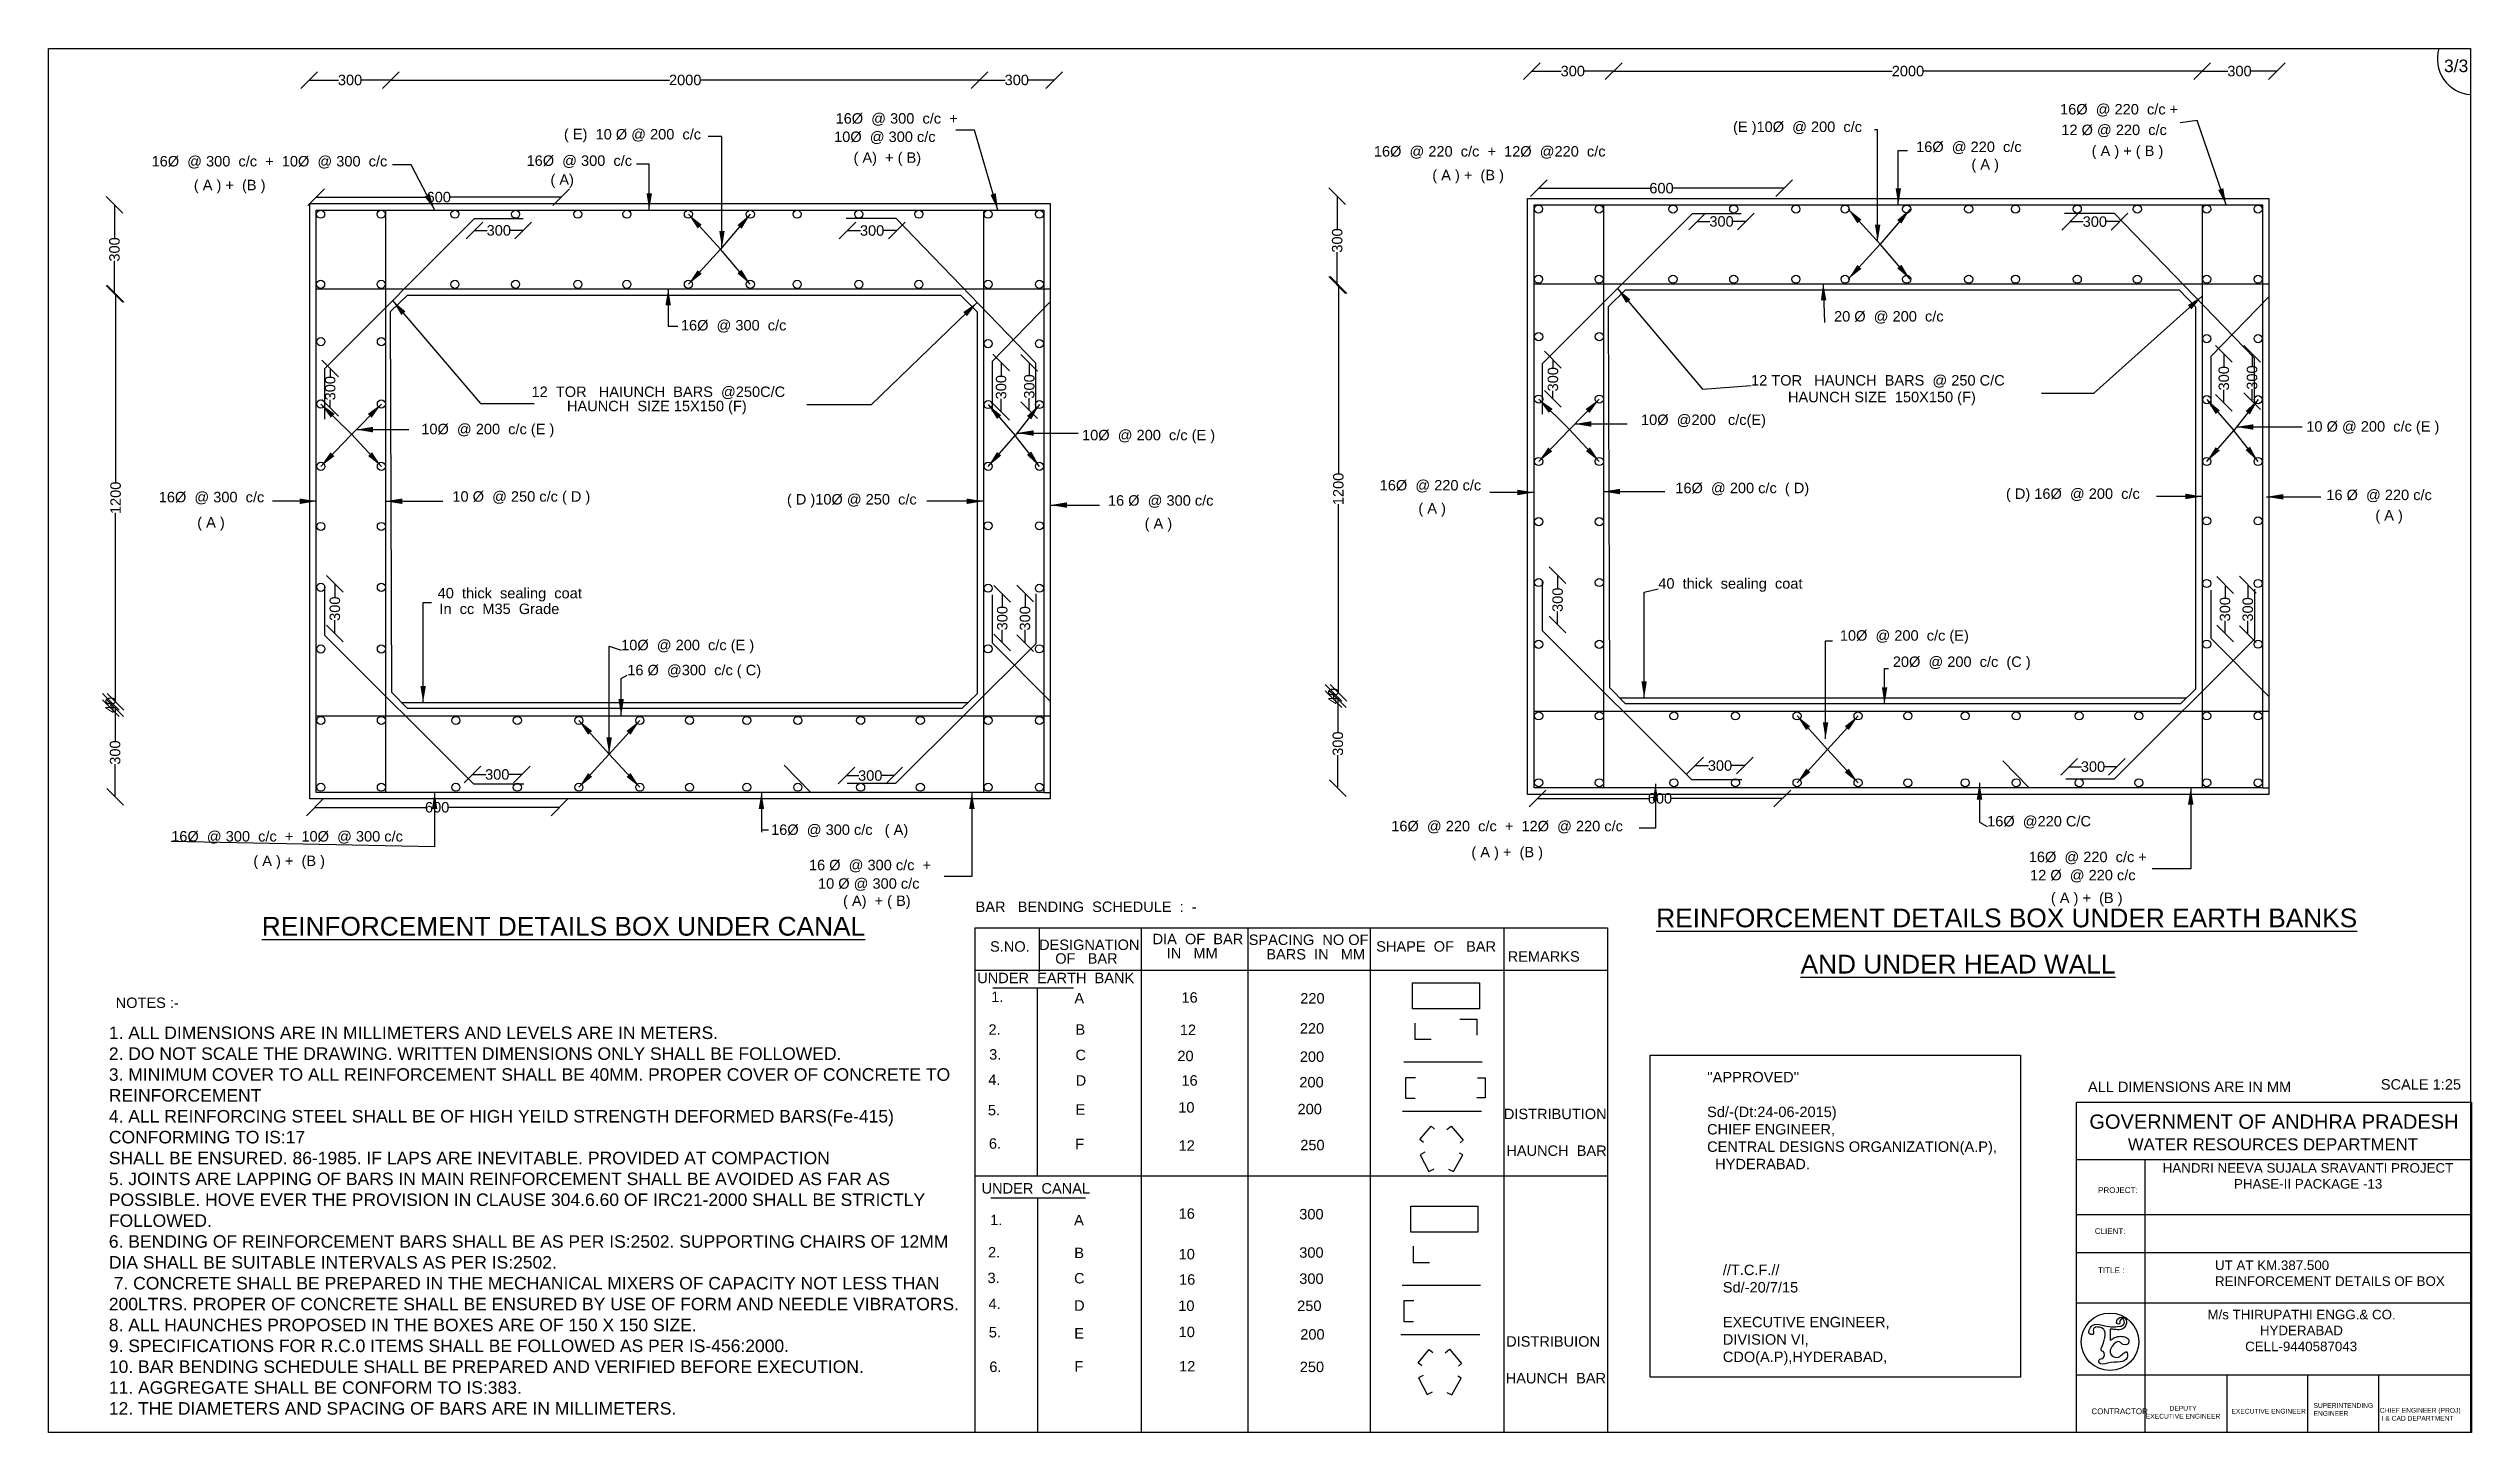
# Model space of a CAD drawing. Header units: millimetres. Extents: x 6083 to 11890, y 1796 to 5113.
import ezdxf

# ---------------------------------------------------------------- set-up
doc = ezdxf.new("R2010")
doc.units = ezdxf.units.MM
doc.header["$MEASUREMENT"] = 0
for name, color, linetype in [('DIMENSIONS', 7, 'Continuous'), ('DRAWING', 7, 'Continuous'), ('REF', 2, 'Continuous'), ('TEXT', 1, 'Continuous')]:
    doc.layers.add(name, color=color, linetype=linetype)
doc.styles.get("Standard").update_dxf_attribs({"font": 'arial.ttf', "height": 25})
doc.dimstyles.get("Standard").update_dxf_attribs({"dimtxt": 25, "dimasz": 40, "dimexe": 0.18, "dimexo": 0.0625, "dimgap": 0.09, "dimtad": 0, "dimdec": 0, "dimzin": 0, "dimdsep": 46, "dimtxsty": 'Standard', "dimblk": 'OBLIQUE', "dimcen": 0.09, "dimse1": 1, "dimse2": 1, "dimadec": 0, "dimazin": 0, "dimtfac": 1, "dimtdec": 0, "dimtofl": 0, "dimtmove": 0, "dimatfit": 3, "dimfxl": 1, "dimtolj": 1, "dimtzin": 0, "dimarcsym": 0})

msp = doc.modelspace()

# ---------------------------------------------------------------- texts
at = {"layer": 'DIMENSIONS', "color": 0}
for s, p in [('ALL DIMENSIONS ARE IN MM    ', (10971, 2612.1)), ('SCALE 1:25', (11672.9, 2617.8))]:
    msp.add_text(s, height=25, dxfattribs=at).set_placement(p)
at = {"layer": 'DRAWING', "color": 0}
for s, height, p in [('3/3', 30, (11824.3, 5056.1)), ('NOTES :-', 25, (6244.1, 2813.5))]:
    msp.add_text(s, height=height, dxfattribs=at).set_placement(p)
at = {"layer": 'DRAWING', "color": 0, "insert": (6227.8, 2769), "char_height": 30, "width": 2083.868, "attachment_point": 1}
msp.add_mtext('1. ALL DIMENSIONS ARE IN MILLIMETERS AND LEVELS ARE IN METERS. \\P2. DO NOT SCALE THE DRAWING. WRITTEN DIMENSIONS ONLY SHALL BE FOLLOWED. \\P3. MINIMUM COVER TO ALL REINFORCEMENT SHALL BE 40MM. PROPER COVER OF CONCRETE TO REINFORCEMENT\\P4. ALL REINFORCING STEEL SHALL BE OF HIGH YEILD STRENGTH DEFORMED BARS(Fe-415) CONFORMING TO IS:17 \\PSHALL BE ENSURED. 86-1985. IF LAPS ARE INEVITABLE. PROVIDED AT COMPACTION \\P5. JOINTS ARE LAPPING OF BARS IN MAIN REINFORCEMENT SHALL BE AVOIDED AS FAR AS POSSIBLE. HOVE EVER THE PROVISION IN CLAUSE 304.6.60 OF IRC21-2000 SHALL BE STRICTLY FOLLOWED. \\P6. BENDING OF REINFORCEMENT BARS SHALL BE AS PER IS:2502. SUPPORTING CHAIRS OF 12MM DIA SHALL BE SUITABLE INTERVALS AS PER IS:2502.\\P 7. CONCRETE SHALL BE PREPARED IN THE MECHANICAL MIXERS OF CAPACITY NOT LESS THAN 200LTRS. PROPER OF CONCRETE SHALL BE ENSURED BY USE OF FORM AND NEEDLE VIBRATORS. \\P8. ALL HAUNCHES PROPOSED IN THE BOXES ARE OF 150 X 150 SIZE. \\P9. SPECIFICATIONS FOR R.C.0 ITEMS SHALL BE FOLLOWED AS PER IS-456:2000. \\P10. BAR BENDING SCHEDULE SHALL BE PREPARED AND VERIFIED BEFORE EXECUTION. \\P11. AGGREGATE SHALL BE CONFORM TO IS:383. \\P12. THE DIAMETERS AND SPACING OF BARS ARE IN MILLIMETERS. ', dxfattribs=at)
at = {"layer": 'TEXT', "color": 0}
for s, height, p in [('16Ø  @ 300  c/c  +', 25, (7969.5, 4932.6)), ('(E )10Ø  @ 200  c/c', 25, (10120.4, 4912.6)), ('16Ø  @ 220  c/c +', 25, (10904.2, 4954.6)), ('( E)', 25, (7318.4, 4895.3)), ('10 Ø @ 200  c/c', 25, (7394.3, 4894.7)), ('10Ø  @ 300 c/c', 25, (7966, 4888.7)), ('16Ø  @ 220  c/c  +  12Ø  @220  c/c', 25, (9259.6, 4853.7)), ('16Ø  @ 220  c/c', 25, (10559.2, 4864.6)), ('12 Ø @ 220  c/c', 25, (10907.2, 4905.2)), ('( A ) + ( B )', 25, (10979.9, 4855)), ('16Ø  @ 300  c/c  +  10Ø  @ 300  c/c', 25, (6330.2, 4830)), ('16Ø  @ 300  c/c', 25, (7228.9, 4831.4)), ('( A)  + ( B)', 25, (8012.5, 4838.7)), ('( A ) +  (B )', 25, (9399.6, 4796.9)), ('( A )', 25, (10691.7, 4822.6)), ('( A ) +  (B )', 25, (6431.5, 4773)), ('( A)', 25, (7286.1, 4786)), ('20 Ø  @ 200  c/c', 25, (10362.5, 4458.4)), ('16Ø  @ 300  c/c', 25, (7598.8, 4437)), ('12  TOR   HAIUNCH  BARS  @250C/C', 25, (7240.8, 4277.6)), ('12 TOR   HAUNCH  BARS  @ 250 C/C', 25, (10163.6, 4305)), ('HAUNCH  SIZE 15X150 (F)', 25, (7325.7, 4243.5)), ('HAUNCH SIZE  150X150 (F)', 25, (10252, 4265)), ('10Ø  @ 200  c/c (E )', 25, (6976.6, 4188.3)), ('10Ø  @ 200  c/c (E )', 25, (8560.3, 4173.8)), ('10Ø  @200   c/c(E)', 25, (9899.9, 4210.5)), ('10 Ø @ 200  c/c (E )', 25, (11494.4, 4194.5)), ('16Ø  @ 220 c/c', 25, (9273.6, 4053.6)), ('16Ø  @ 200 c/c  ( D)', 25, (9982.1, 4047)), ('16Ø  @ 300  c/c', 25, (6347.4, 4025.2)), ('10 Ø  @ 250 c/c ( D )', 25, (7051.2, 4026.7)), ('( D )10Ø @ 250  c/c', 25, (7852.9, 4019.9)), ('16 Ø  @ 300 c/c', 25, (8622.3, 4017.1)), ('( A )', 25, (9366.3, 3998.3)), ('( D) 16Ø  @ 200  c/c', 25, (10774.5, 4033.4)), ('16 Ø  @ 220 c/c', 25, (11542.3, 4030.5)), ('( A )', 25, (11659.7, 3981.5)), ('( A )', 25, (6439.6, 3964.6)), ('( A )', 25, (8710.2, 3962.1)), ('40  thick  sealing  coat', 25, (9941.3, 3818.2)), ('40  thick  sealing  coat', 25, (7015.8, 3795)), ('In  cc  M35  Grade', 25, (7020.1, 3757.4)), ('10Ø  @ 200  c/c (E)', 25, (10376.4, 3693.6)), ('10Ø  @ 200  c/c (E )', 25, (7455.6, 3670.7)), ('16 Ø  @300  c/c ( C)', 25, (7470.3, 3610.7)), ('20Ø  @ 200  c/c  (C )', 25, (10503.3, 3630.7)), ('16Ø  @ 300 c/c   ( A)', 25, (7815, 3228.2)), ('16Ø  @ 220  c/c  +  12Ø  @ 220 c/c', 25, (9301.3, 3236.8)), ('16Ø  @220 C/C', 25, (10729.4, 3248.5)), ('16Ø  @ 300  c/c  +  10Ø  @ 300 c/c', 25, (6377.3, 3212.3)), ('( A ) +  (B )', 25, (9493.3, 3174.5)), ('( A ) +  (B ) ', 25, (6574.1, 3153.6)), ('16 Ø  @ 300 c/c  +', 25, (7905.7, 3143.5)), ('16Ø  @ 220  c/c +', 25, (10829.2, 3162.9)), ('12 Ø  @ 220 c/c', 25, (10832.3, 3119.3)), ('10 Ø @ 300 c/c', 25, (7927.4, 3099.2)), ('( A)  + ( B)', 25, (7987.4, 3057.9)), ('( A ) +  (B )', 25, (10882.2, 3064.9)), ('%%UREINFORCEMENT DETAILS BOX UNDER CANAL', 45, (6594.3, 2986.8)), ('BAR   BENDING  SCHEDULE  :  -', 25, (8305, 3043.5)), ('%%UREINFORCEMENT DETAILS BOX UNDER EARTH BANKS', 45, (9936.3, 3006.8)), ('S.NO.', 25, (8339.7, 2948.3)), ('DESIGNATION', 25, (8457.2, 2952.4)), ('DIA  OF  BAR', 25, (8729.2, 2966.2)), ('SPACING  NO OF', 25, (8959.6, 2964.4)), ('SHAPE  OF   BAR', 25, (9265.2, 2948.4)), ('OF   BAR', 25, (8496, 2919.5)), ('IN   MM', 25, (8763.1, 2932.3)), ('BARS  IN   MM', 25, (9001.8, 2929.6)), ('REMARKS', 25, (9580.2, 2924.4)), ('%%UAND UNDER HEAD WALL', 45, (10282.3, 2896)), ('UNDER  EARTH  BANK', 25, (8308.9, 2872.8)), ('1.', 25, (8342.4, 2827.5)), ('A', 25, (8541.9, 2824.2)), ('16', 25, (8798.5, 2826.1)), ('220', 25, (9083.2, 2824.1)), ('2.', 25, (8336, 2749.2)), ('B', 25, (8544.4, 2749.3)), ('12', 25, (8794.6, 2748.7)), ('220', 25, (9082.1, 2752)), ('3.', 25, (8337.5, 2689.7)), ('C', 25, (8544.4, 2688.3)), ('20', 25, (8788.7, 2686.1)), ('200', 25, (9082.1, 2684.3)), ('4.', 25, (8335.5, 2629.1)), ('D', 25, (8545, 2627)), ('16', 25, (8798.5, 2627.3)), ('200', 25, (9081, 2623.1)), ('5.', 25, (8334.5, 2556.1)), ('E', 25, (8544.4, 2557.6)), ('10', 25, (8790.7, 2562.7)), ('200', 25, (9076.7, 2558.7)), ('DISTRIBUTION', 25, (9571.1, 2547)), ('6.', 25, (8337, 2476.1)), ('F', 25, (8543.8, 2475)), ('250', 25, (9083.2, 2472.4)), ('12', 25, (8791.7, 2471.3)), ('HAUNCH  BAR', 25, (9577, 2459)), ('UNDER  CANAL', 25, (8319.3, 2368.7)), ('16', 25, (8791.7, 2308.3)), ('300', 25, (9080.8, 2306.8)), ('1.', 25, (8339.9, 2293)), ('A', 25, (8541.1, 2292.7)), ('2.', 25, (8334.9, 2215.5)), ('B', 25, (8541.6, 2214)), ('10', 25, (8791.7, 2211)), ('300', 25, (9080.8, 2214.9)), ('3.', 25, (8333.6, 2154.1)), ('C', 25, (8541.1, 2153.3)), ('16', 25, (8792.7, 2150.3)), ('300', 25, (9080.8, 2152.3)), ('4.', 25, (8336.1, 2092.2)), ('D', 25, (8541.1, 2087.9)), ('10', 25, (8790.8, 2087.4)), ('250', 25, (9075.8, 2087.3)), ('5.', 25, (8336.7, 2023.9)), ('E', 25, (8541.6, 2021.2)), ('10', 25, (8791.7, 2024.7)), ('200', 25, (9083.2, 2018.7)), ('DISTRIBUION ', 25, (9576.6, 2001.9)), ('6.', 25, (8338, 1941.2)), ('F', 25, (8542.1, 1942.1)), ('12', 25, (8792.7, 1942.4)), ('250', 25, (9082, 1940.9)), ('HAUNCH  BAR', 25, (9575.5, 1913.8))]:
    msp.add_text(s, height=height, dxfattribs=at).set_placement(p)
at = {"layer": 'TEXT', "color": 0, "attachment_point": 1}
for s, insert, char_height, width in [("''APPROVED''\\P \\PSd/-(Dt:24-06-2015) \\PCHIEF ENGINEER, \\PCENTRAL DESIGNS ORGANIZATION(A.P), \\P  HYDERABAD.", (10058.2, 2660.3), 25, 1251.069), ('\\pi18.524;{\\H1.5x;GOVERNMENT OF ANDHRA PRADESH}  \\P\\pi110.8;{\\H1.25x;WATER RESOURCES DEPARTMENT }', (10955.9, 2558.2), 22.89, 915.428), ('\\pi1.6004;HANDRI NEEVA SUJALA SRAVANTI PROJECT \\P\\pi172.52;PHASE-II PACKAGE -13', (11148.5, 2441.6), 22.89, 696.539), ('PROJECT:', (10995.3, 2383.8), 13.73, 140.893), ('CLIENT:', (10987.5, 2285.6), 13.73, 140.893), ('UT AT KM.387.500 \\PREINFORCEMENT DETAILS OF BOX ', (11275.4, 2208.4), 22.89, 559.667), ('//T.C.F.// \\PSd/-20/7/15 \\P\\PEXECUTIVE ENGINEER, \\PDIVISION VI, \\PCDO(A.P),HYDERABAD,', (10095.9, 2198.3), 25, 1251.069), ('TITLE :', (10995.3, 2191.7), 13.73, 140.893), ('\\pi2.5763;M/s THIRUPATHI ENGG.& CO. \\P\\pi128.25;HYDERABAD   \\P\\pi92.911;CELL-9440587043', (11254.8, 2090.2), 22.89, 451.259), ('\\pi102.12;DEPUTY \\P\\pi45.312;EXECUTIVE ENGINEER ', (11064.4, 1859.9), 11.445, 267.733), ('SUPERINTENDING \\PENGINEER ', (11511.6, 1866.6), 11.445, 142.139), ('CONTRACTOR ', (10979.3, 1853.8), 13.734, 140.893), ('EXECUTIVE ENGINEER', (11314.8, 1852.8), 11.445, 178.488), ('CHIEF ENGINEER (PROJ)\\P I & CAD DEPARTMENT ', (11670.5, 1855), 11.445, 193.189)]:
    msp.add_mtext(s, dxfattribs=dict(at, insert=insert, char_height=char_height, width=width))

# ---------------------------------------------------------------- blocks, each defined once
blk = doc.blocks.new('_Oblique')
at = {"color": 0, "linetype": 'ByBlock', "lineweight": -2}
blk.add_line((-0.5, -0.5), (0.5, 0.5), dxfattribs=at)
blk = doc.blocks.new('*D4')
at = {"layer": 'Defpoints', "color": 0}
for p in [(6707.8, 5037.1), (6903.8, 5037.1), (6903.8, 5037.1)]:
    blk.add_point(p, dxfattribs=at)
at = {"layer": 'DIMENSIONS', "color": 0, "lineweight": -2}
for p, q in [((6707.8, 5037.1), (6778.1, 5037.1)), ((6903.8, 5037.1), (6833.4, 5037.1))]:
    blk.add_line(p, q, dxfattribs=at)
at = {"layer": 'DIMENSIONS', "color": 0, "lineweight": -2, "xscale": 40, "yscale": 40, "zscale": 40, "rotation": 180}
blk.add_blockref('_Oblique', (6707.8, 5037.1), dxfattribs=at)
at = {"layer": 'DIMENSIONS', "color": 0, "lineweight": -2, "xscale": 40, "yscale": 40, "zscale": 40}
blk.add_blockref('_Oblique', (6903.8, 5037.1), dxfattribs=at)
at = {"layer": 'DIMENSIONS', "color": 0, "insert": (6805.8, 5037.1), "char_height": 25, "attachment_point": 5}
blk.add_mtext('\\A1;300', dxfattribs=at)
blk = doc.blocks.new('*D5')
at = {"layer": 'Defpoints', "color": 0}
for p in [(6903.8, 5037.1), (8314.3, 5037.1), (8314.3, 5037.1)]:
    blk.add_point(p, dxfattribs=at)
at = {"layer": 'DIMENSIONS', "color": 0, "lineweight": -2}
for p, q in [((6903.8, 5037.1), (7571.5, 5037.1)), ((8314.3, 5037.1), (7646.7, 5037.1))]:
    blk.add_line(p, q, dxfattribs=at)
at = {"layer": 'DIMENSIONS', "color": 0, "lineweight": -2, "xscale": 40, "yscale": 40, "zscale": 40, "rotation": 180}
blk.add_blockref('_Oblique', (6903.8, 5037.1), dxfattribs=at)
at = {"layer": 'DIMENSIONS', "color": 0, "lineweight": -2, "xscale": 40, "yscale": 40, "zscale": 40}
blk.add_blockref('_Oblique', (8314.3, 5037.1), dxfattribs=at)
at = {"layer": 'DIMENSIONS', "color": 0, "insert": (7609.1, 5037.1), "char_height": 25, "attachment_point": 5}
blk.add_mtext('\\A1;2000', dxfattribs=at)
blk = doc.blocks.new('*D6')
at = {"layer": 'Defpoints', "color": 0}
for p in [(8314.3, 5037.1), (8493.1, 5037.1), (8493.1, 5037.1)]:
    blk.add_point(p, dxfattribs=at)
at = {"layer": 'DIMENSIONS', "color": 0, "lineweight": -2}
for p, q in [((8314.3, 5037.1), (8376.1, 5037.1)), ((8493.1, 5037.1), (8431.4, 5037.1))]:
    blk.add_line(p, q, dxfattribs=at)
at = {"layer": 'DIMENSIONS', "color": 0, "lineweight": -2, "xscale": 40, "yscale": 40, "zscale": 40, "rotation": 180}
blk.add_blockref('_Oblique', (8314.3, 5037.1), dxfattribs=at)
at = {"layer": 'DIMENSIONS', "color": 0, "lineweight": -2, "xscale": 40, "yscale": 40, "zscale": 40}
blk.add_blockref('_Oblique', (8493.1, 5037.1), dxfattribs=at)
at = {"layer": 'DIMENSIONS', "color": 0, "insert": (8403.7, 5037.1), "char_height": 25, "attachment_point": 5}
blk.add_mtext('\\A1;300', dxfattribs=at)
blk = doc.blocks.new('*D7')
at = {"layer": 'Defpoints', "color": 0}
for p in [(6242.1, 4737.7), (6241.3, 4524.6), (6242.1, 4524.6)]:
    blk.add_point(p, dxfattribs=at)
at = {"layer": 'DIMENSIONS', "color": 0, "lineweight": -2}
for p, q in [((6241.3, 4737.7), (6241.3, 4658.8)), ((6241.3, 4524.6), (6241.3, 4603.5))]:
    blk.add_line(p, q, dxfattribs=at)
at = {"layer": 'DIMENSIONS', "color": 0, "lineweight": -2, "xscale": 40, "yscale": 40, "zscale": 40}
for p, rotation in [((6241.3, 4737.7), 90), ((6241.3, 4524.6), 270)]:
    blk.add_blockref('_Oblique', p, dxfattribs=dict(at, rotation=rotation))
at = {"layer": 'DIMENSIONS', "color": 0, "insert": (6241.3, 4631.1), "char_height": 25, "attachment_point": 5, "rotation": 90}
blk.add_mtext('\\A1;300', dxfattribs=at)
blk = doc.blocks.new('*D8')
at = {"layer": 'Defpoints', "color": 0}
for p in [(6241.3, 4524.6), (6241.3, 3547.1), (6244, 3547.1)]:
    blk.add_point(p, dxfattribs=at)
at = {"layer": 'DIMENSIONS', "color": 0, "lineweight": -2}
for p, q in [((6244, 4524.6), (6244, 4072)), ((6244, 3547.1), (6244, 3999.6))]:
    blk.add_line(p, q, dxfattribs=at)
at = {"layer": 'DIMENSIONS', "color": 0, "lineweight": -2, "xscale": 40, "yscale": 40, "zscale": 40}
for p, rotation in [((6244, 4524.6), 90), ((6244, 3547.1), 270)]:
    blk.add_blockref('_Oblique', p, dxfattribs=dict(at, rotation=rotation))
at = {"layer": 'DIMENSIONS', "color": 0, "insert": (6244, 4035.8), "char_height": 25, "attachment_point": 5, "rotation": 90}
blk.add_mtext('\\A1;1200', dxfattribs=at)
blk = doc.blocks.new('*D9')
at = {"layer": 'Defpoints', "color": 0}
for p in [(6244, 3547.1), (6232.3, 3531.8), (6244, 3531.8)]:
    blk.add_point(p, dxfattribs=at)
at = {"layer": 'DIMENSIONS', "color": 0, "lineweight": -2}
blk.add_line((6232.3, 3547.1), (6232.3, 3531.8), dxfattribs=at)
at = {"layer": 'DIMENSIONS', "color": 0, "lineweight": -2, "xscale": 40, "yscale": 40, "zscale": 40}
for p, rotation in [((6232.3, 3547.1), 90), ((6232.3, 3531.8), 270)]:
    blk.add_blockref('_Oblique', p, dxfattribs=dict(at, rotation=rotation))
at = {"layer": 'DIMENSIONS', "color": 0, "insert": (6232.3, 3539.4), "char_height": 25, "attachment_point": 5, "rotation": 90}
blk.add_mtext('\\A1;40', dxfattribs=at)
blk = doc.blocks.new('*D10')
at = {"layer": 'Defpoints', "color": 0}
for p in [(6244, 3531.8), (6242.8, 3319.1), (6244, 3319.1)]:
    blk.add_point(p, dxfattribs=at)
at = {"layer": 'DIMENSIONS', "color": 0, "lineweight": -2}
for p, q in [((6242.8, 3531.8), (6242.8, 3453.1)), ((6242.8, 3319.1), (6242.8, 3397.8))]:
    blk.add_line(p, q, dxfattribs=at)
at = {"layer": 'DIMENSIONS', "color": 0, "lineweight": -2, "xscale": 40, "yscale": 40, "zscale": 40}
for p, rotation in [((6242.8, 3531.8), 90), ((6242.8, 3319.1), 270)]:
    blk.add_blockref('_Oblique', p, dxfattribs=dict(at, rotation=rotation))
at = {"layer": 'DIMENSIONS', "color": 0, "insert": (6242.8, 3425.4), "char_height": 25, "attachment_point": 5, "rotation": 90}
blk.add_mtext('\\A1;300', dxfattribs=at)
blk = doc.blocks.new('*D11')
at = {"layer": 'Defpoints', "color": 0}
for p in [(6724.7, 4759.7), (7312.1, 4759.7), (7312.1, 4756.4)]:
    blk.add_point(p, dxfattribs=at)
at = {"layer": 'DIMENSIONS', "color": 0, "lineweight": -2}
for p, q in [((6724.7, 4756.4), (6990.7, 4756.4)), ((7312.1, 4756.4), (7046.1, 4756.4))]:
    blk.add_line(p, q, dxfattribs=at)
at = {"layer": 'DIMENSIONS', "color": 0, "lineweight": -2, "xscale": 40, "yscale": 40, "zscale": 40, "rotation": 180}
blk.add_blockref('_Oblique', (6724.7, 4756.4), dxfattribs=at)
at = {"layer": 'DIMENSIONS', "color": 0, "lineweight": -2, "xscale": 40, "yscale": 40, "zscale": 40}
blk.add_blockref('_Oblique', (7312.1, 4756.4), dxfattribs=at)
at = {"layer": 'DIMENSIONS', "color": 0, "insert": (7018.4, 4756.4), "char_height": 25, "attachment_point": 5}
blk.add_mtext('\\A1;600', dxfattribs=at)
blk = doc.blocks.new('*D12')
at = {"layer": 'Defpoints', "color": 0}
for p in [(7104, 4705), (7220.6, 4705), (7220.6, 4676.7)]:
    blk.add_point(p, dxfattribs=at)
at = {"layer": 'DIMENSIONS', "color": 0, "lineweight": -2}
for p, q in [((7104, 4676.7), (7134.6, 4676.7)), ((7220.6, 4676.7), (7189.9, 4676.7))]:
    blk.add_line(p, q, dxfattribs=at)
at = {"layer": 'DIMENSIONS', "color": 0, "lineweight": -2, "xscale": 40, "yscale": 40, "zscale": 40, "rotation": 180}
blk.add_blockref('_Oblique', (7104, 4676.7), dxfattribs=at)
at = {"layer": 'DIMENSIONS', "color": 0, "lineweight": -2, "xscale": 40, "yscale": 40, "zscale": 40}
blk.add_blockref('_Oblique', (7220.6, 4676.7), dxfattribs=at)
at = {"layer": 'DIMENSIONS', "color": 0, "insert": (7162.3, 4676.7), "char_height": 25, "attachment_point": 5}
blk.add_mtext('\\A1;300', dxfattribs=at)
blk = doc.blocks.new('*D13')
at = {"layer": 'Defpoints', "color": 0}
for p in [(6745, 4345.6), (6745, 4251.6), (6758.3, 4251.6)]:
    blk.add_point(p, dxfattribs=at)
at = {"layer": 'DIMENSIONS', "color": 0, "lineweight": -2}
for p, q in [((6758.3, 4345.6), (6758.3, 4326.3)), ((6758.3, 4251.6), (6758.3, 4270.9))]:
    blk.add_line(p, q, dxfattribs=at)
at = {"layer": 'DIMENSIONS', "color": 0, "lineweight": -2, "xscale": 40, "yscale": 40, "zscale": 40}
for p, rotation in [((6758.3, 4345.6), 90), ((6758.3, 4251.6), 270)]:
    blk.add_blockref('_Oblique', p, dxfattribs=dict(at, rotation=rotation))
at = {"layer": 'DIMENSIONS', "color": 0, "insert": (6758.3, 4298.6), "char_height": 25, "attachment_point": 5, "rotation": 90}
blk.add_mtext('\\A1;300', dxfattribs=at)
blk = doc.blocks.new('*D14')
at = {"layer": 'Defpoints', "color": 0}
for p in [(6769.9, 3829.5), (6769.5, 3710.9), (6769.9, 3710.9)]:
    blk.add_point(p, dxfattribs=at)
at = {"layer": 'DIMENSIONS', "color": 0, "lineweight": -2}
for p, q in [((6769.5, 3829.5), (6769.5, 3797.9)), ((6769.5, 3710.9), (6769.5, 3742.6))]:
    blk.add_line(p, q, dxfattribs=at)
at = {"layer": 'DIMENSIONS', "color": 0, "lineweight": -2, "xscale": 40, "yscale": 40, "zscale": 40}
for p, rotation in [((6769.5, 3829.5), 90), ((6769.5, 3710.9), 270)]:
    blk.add_blockref('_Oblique', p, dxfattribs=dict(at, rotation=rotation))
at = {"layer": 'DIMENSIONS', "color": 0, "insert": (6769.5, 3770.2), "char_height": 25, "attachment_point": 5, "rotation": 90}
blk.add_mtext('\\A1;300', dxfattribs=at)
blk = doc.blocks.new('*D15')
at = {"layer": 'Defpoints', "color": 0}
for p in [(7997.8, 4678.2), (8116.3, 4678.2), (8116.3, 4676.3)]:
    blk.add_point(p, dxfattribs=at)
at = {"layer": 'DIMENSIONS', "color": 0, "lineweight": -2}
for p, q in [((7997.8, 4676.3), (8029.4, 4676.3)), ((8116.3, 4676.3), (8084.7, 4676.3))]:
    blk.add_line(p, q, dxfattribs=at)
at = {"layer": 'DIMENSIONS', "color": 0, "lineweight": -2, "xscale": 40, "yscale": 40, "zscale": 40, "rotation": 180}
blk.add_blockref('_Oblique', (7997.8, 4676.3), dxfattribs=at)
at = {"layer": 'DIMENSIONS', "color": 0, "lineweight": -2, "xscale": 40, "yscale": 40, "zscale": 40}
blk.add_blockref('_Oblique', (8116.3, 4676.3), dxfattribs=at)
at = {"layer": 'DIMENSIONS', "color": 0, "insert": (8057, 4676.3), "char_height": 25, "attachment_point": 5}
blk.add_mtext('\\A1;300', dxfattribs=at)
blk = doc.blocks.new('*D16')
at = {"layer": 'Defpoints', "color": 0}
for p in [(8430.4, 4359.6), (8430.4, 4245.9), (8433.8, 4245.9)]:
    blk.add_point(p, dxfattribs=at)
at = {"layer": 'DIMENSIONS', "color": 0, "lineweight": -2}
for p, q in [((8433.8, 4359.6), (8433.8, 4330.4)), ((8433.8, 4245.9), (8433.8, 4275.1))]:
    blk.add_line(p, q, dxfattribs=at)
at = {"layer": 'DIMENSIONS', "color": 0, "lineweight": -2, "xscale": 40, "yscale": 40, "zscale": 40}
for p, rotation in [((8433.8, 4359.6), 90), ((8433.8, 4245.9), 270)]:
    blk.add_blockref('_Oblique', p, dxfattribs=dict(at, rotation=rotation))
at = {"layer": 'DIMENSIONS', "color": 0, "insert": (8433.8, 4302.8), "char_height": 25, "attachment_point": 5, "rotation": 90}
blk.add_mtext('\\A1;300', dxfattribs=at)
blk = doc.blocks.new('*D17')
at = {"layer": 'Defpoints', "color": 0}
for p in [(8367.4, 4359.9), (8366.2, 4242.2), (8367.4, 4242.2)]:
    blk.add_point(p, dxfattribs=at)
at = {"layer": 'DIMENSIONS', "color": 0, "lineweight": -2}
for p, q in [((8366.2, 4359.9), (8366.2, 4328.7)), ((8366.2, 4242.2), (8366.2, 4273.4))]:
    blk.add_line(p, q, dxfattribs=at)
at = {"layer": 'DIMENSIONS', "color": 0, "lineweight": -2, "xscale": 40, "yscale": 40, "zscale": 40}
for p, rotation in [((8366.2, 4359.9), 90), ((8366.2, 4242.2), 270)]:
    blk.add_blockref('_Oblique', p, dxfattribs=dict(at, rotation=rotation))
at = {"layer": 'DIMENSIONS', "color": 0, "insert": (8366.2, 4301.1), "char_height": 25, "attachment_point": 5, "rotation": 90}
blk.add_mtext('\\A1;300', dxfattribs=at)
blk = doc.blocks.new('*D18')
at = {"layer": 'Defpoints', "color": 0}
for p in [(8365.3, 3805.6), (8365.3, 3689.4), (8369, 3689.4)]:
    blk.add_point(p, dxfattribs=at)
at = {"layer": 'DIMENSIONS', "color": 0, "lineweight": -2}
for p, q in [((8369, 3805.6), (8369, 3775.2)), ((8369, 3689.4), (8369, 3719.9))]:
    blk.add_line(p, q, dxfattribs=at)
at = {"layer": 'DIMENSIONS', "color": 0, "lineweight": -2, "xscale": 40, "yscale": 40, "zscale": 40}
for p, rotation in [((8369, 3805.6), 90), ((8369, 3689.4), 270)]:
    blk.add_blockref('_Oblique', p, dxfattribs=dict(at, rotation=rotation))
at = {"layer": 'DIMENSIONS', "color": 0, "insert": (8369, 3747.5), "char_height": 25, "attachment_point": 5, "rotation": 90}
blk.add_mtext('\\A1;300', dxfattribs=at)
blk = doc.blocks.new('*D19')
at = {"layer": 'Defpoints', "color": 0}
for p in [(8429.3, 3806.5), (8423.5, 3687.7), (8429.3, 3687.7)]:
    blk.add_point(p, dxfattribs=at)
at = {"layer": 'DIMENSIONS', "color": 0, "lineweight": -2}
for p, q in [((8423.5, 3806.5), (8423.5, 3774.8)), ((8423.5, 3687.7), (8423.5, 3719.4))]:
    blk.add_line(p, q, dxfattribs=at)
at = {"layer": 'DIMENSIONS', "color": 0, "lineweight": -2, "xscale": 40, "yscale": 40, "zscale": 40}
for p, rotation in [((8423.5, 3806.5), 90), ((8423.5, 3687.7), 270)]:
    blk.add_blockref('_Oblique', p, dxfattribs=dict(at, rotation=rotation))
at = {"layer": 'DIMENSIONS', "color": 0, "insert": (8423.5, 3747.1), "char_height": 25, "attachment_point": 5, "rotation": 90}
blk.add_mtext('\\A1;300', dxfattribs=at)
blk = doc.blocks.new('*D20')
at = {"layer": 'Defpoints', "color": 0}
for p in [(7099.3, 3370.6), (7217.9, 3372.9), (7217.9, 3370.6)]:
    blk.add_point(p, dxfattribs=at)
at = {"layer": 'DIMENSIONS', "color": 0, "lineweight": -2}
for p, q in [((7099.3, 3372.9), (7131, 3372.9)), ((7217.9, 3372.9), (7186.3, 3372.9))]:
    blk.add_line(p, q, dxfattribs=at)
at = {"layer": 'DIMENSIONS', "color": 0, "lineweight": -2, "xscale": 40, "yscale": 40, "zscale": 40, "rotation": 180}
blk.add_blockref('_Oblique', (7099.3, 3372.9), dxfattribs=at)
at = {"layer": 'DIMENSIONS', "color": 0, "lineweight": -2, "xscale": 40, "yscale": 40, "zscale": 40}
blk.add_blockref('_Oblique', (7217.9, 3372.9), dxfattribs=at)
at = {"layer": 'DIMENSIONS', "color": 0, "insert": (7158.6, 3372.9), "char_height": 25, "attachment_point": 5}
blk.add_mtext('\\A1;300', dxfattribs=at)
blk = doc.blocks.new('*D21')
at = {"layer": 'Defpoints', "color": 0}
for p in [(7995.3, 3369), (8110, 3370.3), (8110, 3369)]:
    blk.add_point(p, dxfattribs=at)
at = {"layer": 'DIMENSIONS', "color": 0, "lineweight": -2}
for p, q in [((7995.3, 3370.3), (8025, 3370.3)), ((8110, 3370.3), (8080.3, 3370.3))]:
    blk.add_line(p, q, dxfattribs=at)
at = {"layer": 'DIMENSIONS', "color": 0, "lineweight": -2, "xscale": 40, "yscale": 40, "zscale": 40, "rotation": 180}
blk.add_blockref('_Oblique', (7995.3, 3370.3), dxfattribs=at)
at = {"layer": 'DIMENSIONS', "color": 0, "lineweight": -2, "xscale": 40, "yscale": 40, "zscale": 40}
blk.add_blockref('_Oblique', (8110, 3370.3), dxfattribs=at)
at = {"layer": 'DIMENSIONS', "color": 0, "insert": (8052.6, 3370.3), "char_height": 25, "attachment_point": 5}
blk.add_mtext('\\A1;300', dxfattribs=at)
blk = doc.blocks.new('*D22')
at = {"layer": 'Defpoints', "color": 0}
for p in [(6721.3, 3296.9), (7308, 3296.9), (7308, 3294.2)]:
    blk.add_point(p, dxfattribs=at)
at = {"layer": 'DIMENSIONS', "color": 0, "lineweight": -2}
for p, q in [((6721.3, 3294.2), (6986.9, 3294.2)), ((7308, 3294.2), (7042.4, 3294.2))]:
    blk.add_line(p, q, dxfattribs=at)
at = {"layer": 'DIMENSIONS', "color": 0, "lineweight": -2, "xscale": 40, "yscale": 40, "zscale": 40, "rotation": 180}
blk.add_blockref('_Oblique', (6721.3, 3294.2), dxfattribs=at)
at = {"layer": 'DIMENSIONS', "color": 0, "lineweight": -2, "xscale": 40, "yscale": 40, "zscale": 40}
blk.add_blockref('_Oblique', (7308, 3294.2), dxfattribs=at)
at = {"layer": 'DIMENSIONS', "color": 0, "insert": (7014.6, 3294.2), "char_height": 25, "attachment_point": 5}
blk.add_mtext('\\A1;600', dxfattribs=at)
blk = doc.blocks.new('*D23')
at = {"layer": 'Defpoints', "color": 0}
for p in [(9638.3, 5058.4), (9834.3, 5058.4), (9834.3, 5058.4)]:
    blk.add_point(p, dxfattribs=at)
at = {"layer": 'DIMENSIONS', "color": 0, "lineweight": -2}
for p, q in [((9638.3, 5058.4), (9708.6, 5058.4)), ((9834.3, 5058.4), (9763.9, 5058.4))]:
    blk.add_line(p, q, dxfattribs=at)
at = {"layer": 'DIMENSIONS', "color": 0, "lineweight": -2, "xscale": 40, "yscale": 40, "zscale": 40, "rotation": 180}
blk.add_blockref('_Oblique', (9638.3, 5058.4), dxfattribs=at)
at = {"layer": 'DIMENSIONS', "color": 0, "lineweight": -2, "xscale": 40, "yscale": 40, "zscale": 40}
blk.add_blockref('_Oblique', (9834.3, 5058.4), dxfattribs=at)
at = {"layer": 'DIMENSIONS', "color": 0, "insert": (9736.3, 5058.4), "char_height": 25, "attachment_point": 5}
blk.add_mtext('\\A1;300', dxfattribs=at)
blk = doc.blocks.new('*D24')
at = {"layer": 'Defpoints', "color": 0}
for p in [(9834.3, 5058.4), (11244.8, 5058.4), (11244.8, 5058.4)]:
    blk.add_point(p, dxfattribs=at)
at = {"layer": 'DIMENSIONS', "color": 0, "lineweight": -2}
for p, q in [((9834.3, 5058.4), (10502, 5058.4)), ((11244.8, 5058.4), (10577.2, 5058.4))]:
    blk.add_line(p, q, dxfattribs=at)
at = {"layer": 'DIMENSIONS', "color": 0, "lineweight": -2, "xscale": 40, "yscale": 40, "zscale": 40, "rotation": 180}
blk.add_blockref('_Oblique', (9834.3, 5058.4), dxfattribs=at)
at = {"layer": 'DIMENSIONS', "color": 0, "lineweight": -2, "xscale": 40, "yscale": 40, "zscale": 40}
blk.add_blockref('_Oblique', (11244.8, 5058.4), dxfattribs=at)
at = {"layer": 'DIMENSIONS', "color": 0, "insert": (10539.6, 5058.4), "char_height": 25, "attachment_point": 5}
blk.add_mtext('\\A1;2000', dxfattribs=at)
blk = doc.blocks.new('*D25')
at = {"layer": 'Defpoints', "color": 0}
for p in [(11244.8, 5058.4), (11423.6, 5058.4), (11423.6, 5058.4)]:
    blk.add_point(p, dxfattribs=at)
at = {"layer": 'DIMENSIONS', "color": 0, "lineweight": -2}
for p, q in [((11244.8, 5058.4), (11306.6, 5058.4)), ((11423.6, 5058.4), (11361.9, 5058.4))]:
    blk.add_line(p, q, dxfattribs=at)
at = {"layer": 'DIMENSIONS', "color": 0, "lineweight": -2, "xscale": 40, "yscale": 40, "zscale": 40, "rotation": 180}
blk.add_blockref('_Oblique', (11244.8, 5058.4), dxfattribs=at)
at = {"layer": 'DIMENSIONS', "color": 0, "lineweight": -2, "xscale": 40, "yscale": 40, "zscale": 40}
blk.add_blockref('_Oblique', (11423.6, 5058.4), dxfattribs=at)
at = {"layer": 'DIMENSIONS', "color": 0, "insert": (11334.2, 5058.4), "char_height": 25, "attachment_point": 5}
blk.add_mtext('\\A1;300', dxfattribs=at)
blk = doc.blocks.new('*D26')
at = {"layer": 'Defpoints', "color": 0}
for p in [(9172.6, 4759), (9171.8, 4545.9), (9172.6, 4545.9)]:
    blk.add_point(p, dxfattribs=at)
at = {"layer": 'DIMENSIONS', "color": 0, "lineweight": -2}
for p, q in [((9171.8, 4759), (9171.8, 4680.1)), ((9171.8, 4545.9), (9171.8, 4624.8))]:
    blk.add_line(p, q, dxfattribs=at)
at = {"layer": 'DIMENSIONS', "color": 0, "lineweight": -2, "xscale": 40, "yscale": 40, "zscale": 40}
for p, rotation in [((9171.8, 4759), 90), ((9171.8, 4545.9), 270)]:
    blk.add_blockref('_Oblique', p, dxfattribs=dict(at, rotation=rotation))
at = {"layer": 'DIMENSIONS', "color": 0, "insert": (9171.8, 4652.5), "char_height": 25, "attachment_point": 5, "rotation": 90}
blk.add_mtext('\\A1;300', dxfattribs=at)
blk = doc.blocks.new('*D27')
at = {"layer": 'Defpoints', "color": 0}
for p in [(9171.8, 4545.9), (9171.8, 3568.4), (9174.5, 3568.4)]:
    blk.add_point(p, dxfattribs=at)
at = {"layer": 'DIMENSIONS', "color": 0, "lineweight": -2}
for p, q in [((9174.5, 4545.9), (9174.5, 4093.4)), ((9174.5, 3568.4), (9174.5, 4021))]:
    blk.add_line(p, q, dxfattribs=at)
at = {"layer": 'DIMENSIONS', "color": 0, "lineweight": -2, "xscale": 40, "yscale": 40, "zscale": 40}
for p, rotation in [((9174.5, 4545.9), 90), ((9174.5, 3568.4), 270)]:
    blk.add_blockref('_Oblique', p, dxfattribs=dict(at, rotation=rotation))
at = {"layer": 'DIMENSIONS', "color": 0, "insert": (9174.5, 4057.2), "char_height": 25, "attachment_point": 5, "rotation": 90}
blk.add_mtext('\\A1;1200', dxfattribs=at)
blk = doc.blocks.new('*D28')
at = {"layer": 'Defpoints', "color": 0}
for p in [(9162.8, 3553.1), (9174.5, 3568.4), (9174.5, 3553.1)]:
    blk.add_point(p, dxfattribs=at)
at = {"layer": 'DIMENSIONS', "color": 0, "lineweight": -2}
blk.add_line((9162.8, 3568.4), (9162.8, 3553.1), dxfattribs=at)
at = {"layer": 'DIMENSIONS', "color": 0, "lineweight": -2, "xscale": 40, "yscale": 40, "zscale": 40}
for p, rotation in [((9162.8, 3568.4), 90), ((9162.8, 3553.1), 270)]:
    blk.add_blockref('_Oblique', p, dxfattribs=dict(at, rotation=rotation))
at = {"layer": 'DIMENSIONS', "color": 0, "insert": (9162.8, 3560.8), "char_height": 25, "attachment_point": 5, "rotation": 90}
blk.add_mtext('\\A1;40', dxfattribs=at)
blk = doc.blocks.new('*D29')
at = {"layer": 'Defpoints', "color": 0}
for p in [(9174.5, 3553.1), (9173.3, 3340.4), (9174.5, 3340.4)]:
    blk.add_point(p, dxfattribs=at)
at = {"layer": 'DIMENSIONS', "color": 0, "lineweight": -2}
for p, q in [((9173.3, 3553.1), (9173.3, 3474.4)), ((9173.3, 3340.4), (9173.3, 3419.1))]:
    blk.add_line(p, q, dxfattribs=at)
at = {"layer": 'DIMENSIONS', "color": 0, "lineweight": -2, "xscale": 40, "yscale": 40, "zscale": 40}
for p, rotation in [((9173.3, 3553.1), 90), ((9173.3, 3340.4), 270)]:
    blk.add_blockref('_Oblique', p, dxfattribs=dict(at, rotation=rotation))
at = {"layer": 'DIMENSIONS', "color": 0, "insert": (9173.3, 3446.8), "char_height": 25, "attachment_point": 5, "rotation": 90}
blk.add_mtext('\\A1;300', dxfattribs=at)
blk = doc.blocks.new('*D30')
at = {"layer": 'Defpoints', "color": 0}
for p in [(9655.2, 4781.1), (10242.6, 4781.1), (10242.6, 4777.8)]:
    blk.add_point(p, dxfattribs=at)
at = {"layer": 'DIMENSIONS', "color": 0, "lineweight": -2}
for p, q in [((9655.2, 4777.8), (9921.2, 4777.8)), ((10242.6, 4777.8), (9976.6, 4777.8))]:
    blk.add_line(p, q, dxfattribs=at)
at = {"layer": 'DIMENSIONS', "color": 0, "lineweight": -2, "xscale": 40, "yscale": 40, "zscale": 40, "rotation": 180}
blk.add_blockref('_Oblique', (9655.2, 4777.8), dxfattribs=at)
at = {"layer": 'DIMENSIONS', "color": 0, "lineweight": -2, "xscale": 40, "yscale": 40, "zscale": 40}
blk.add_blockref('_Oblique', (10242.6, 4777.8), dxfattribs=at)
at = {"layer": 'DIMENSIONS', "color": 0, "insert": (9948.9, 4777.8), "char_height": 25, "attachment_point": 5}
blk.add_mtext('\\A1;600', dxfattribs=at)
blk = doc.blocks.new('*D40')
at = {"layer": 'Defpoints', "color": 0}
for p in [(10034.5, 4726.3), (10151.1, 4726.3), (10151.1, 4698.1)]:
    blk.add_point(p, dxfattribs=at)
at = {"layer": 'DIMENSIONS', "color": 0, "lineweight": -2}
for p, q in [((10034.5, 4698.1), (10065.1, 4698.1)), ((10151.1, 4698.1), (10120.4, 4698.1))]:
    blk.add_line(p, q, dxfattribs=at)
at = {"layer": 'DIMENSIONS', "color": 0, "lineweight": -2, "xscale": 40, "yscale": 40, "zscale": 40, "rotation": 180}
blk.add_blockref('_Oblique', (10034.5, 4698.1), dxfattribs=at)
at = {"layer": 'DIMENSIONS', "color": 0, "lineweight": -2, "xscale": 40, "yscale": 40, "zscale": 40}
blk.add_blockref('_Oblique', (10151.1, 4698.1), dxfattribs=at)
at = {"layer": 'DIMENSIONS', "color": 0, "insert": (10092.8, 4698.1), "char_height": 25, "attachment_point": 5}
blk.add_mtext('\\A1;300', dxfattribs=at)
blk = doc.blocks.new('*D41')
at = {"layer": 'Defpoints', "color": 0}
for p in [(9675.5, 4367), (9675.5, 4273), (9688.8, 4273)]:
    blk.add_point(p, dxfattribs=at)
at = {"layer": 'DIMENSIONS', "color": 0, "lineweight": -2}
for p, q in [((9688.8, 4367), (9688.8, 4347.6)), ((9688.8, 4273), (9688.8, 4292.3))]:
    blk.add_line(p, q, dxfattribs=at)
at = {"layer": 'DIMENSIONS', "color": 0, "lineweight": -2, "xscale": 40, "yscale": 40, "zscale": 40}
for p, rotation in [((9688.8, 4367), 90), ((9688.8, 4273), 270)]:
    blk.add_blockref('_Oblique', p, dxfattribs=dict(at, rotation=rotation))
at = {"layer": 'DIMENSIONS', "color": 0, "insert": (9688.8, 4320), "char_height": 25, "attachment_point": 5, "rotation": 90}
blk.add_mtext('\\A1;300', dxfattribs=at)
blk = doc.blocks.new('*D31')
at = {"layer": 'Defpoints', "color": 0}
for p in [(9700.4, 3850.9), (9700, 3732.3), (9700.4, 3732.3)]:
    blk.add_point(p, dxfattribs=at)
at = {"layer": 'DIMENSIONS', "color": 0, "lineweight": -2}
for p, q in [((9700, 3850.9), (9700, 3819.2)), ((9700, 3732.3), (9700, 3763.9))]:
    blk.add_line(p, q, dxfattribs=at)
at = {"layer": 'DIMENSIONS', "color": 0, "lineweight": -2, "xscale": 40, "yscale": 40, "zscale": 40}
for p, rotation in [((9700, 3850.9), 90), ((9700, 3732.3), 270)]:
    blk.add_blockref('_Oblique', p, dxfattribs=dict(at, rotation=rotation))
at = {"layer": 'DIMENSIONS', "color": 0, "insert": (9700, 3791.6), "char_height": 25, "attachment_point": 5, "rotation": 90}
blk.add_mtext('\\A1;300', dxfattribs=at)
blk = doc.blocks.new('*D32')
at = {"layer": 'Defpoints', "color": 0}
for p in [(10928.3, 4699.6), (11046.8, 4699.6), (11046.8, 4697.7)]:
    blk.add_point(p, dxfattribs=at)
at = {"layer": 'DIMENSIONS', "color": 0, "lineweight": -2}
for p, q in [((10928.3, 4697.7), (10959.9, 4697.7)), ((11046.8, 4697.7), (11015.2, 4697.7))]:
    blk.add_line(p, q, dxfattribs=at)
at = {"layer": 'DIMENSIONS', "color": 0, "lineweight": -2, "xscale": 40, "yscale": 40, "zscale": 40, "rotation": 180}
blk.add_blockref('_Oblique', (10928.3, 4697.7), dxfattribs=at)
at = {"layer": 'DIMENSIONS', "color": 0, "lineweight": -2, "xscale": 40, "yscale": 40, "zscale": 40}
blk.add_blockref('_Oblique', (11046.8, 4697.7), dxfattribs=at)
at = {"layer": 'DIMENSIONS', "color": 0, "insert": (10987.5, 4697.7), "char_height": 25, "attachment_point": 5}
blk.add_mtext('\\A1;300', dxfattribs=at)
blk = doc.blocks.new('*D33')
at = {"layer": 'Defpoints', "color": 0}
for p in [(11360.9, 4380.9), (11360.9, 4267.3), (11364.3, 4267.3)]:
    blk.add_point(p, dxfattribs=at)
at = {"layer": 'DIMENSIONS', "color": 0, "lineweight": -2}
for p, q in [((11364.3, 4380.9), (11364.3, 4351.8)), ((11364.3, 4267.3), (11364.3, 4296.5))]:
    blk.add_line(p, q, dxfattribs=at)
at = {"layer": 'DIMENSIONS', "color": 0, "lineweight": -2, "xscale": 40, "yscale": 40, "zscale": 40}
for p, rotation in [((11364.3, 4380.9), 90), ((11364.3, 4267.3), 270)]:
    blk.add_blockref('_Oblique', p, dxfattribs=dict(at, rotation=rotation))
at = {"layer": 'DIMENSIONS', "color": 0, "insert": (11364.3, 4324.1), "char_height": 25, "attachment_point": 5, "rotation": 90}
blk.add_mtext('\\A1;300', dxfattribs=at)
blk = doc.blocks.new('*D34')
at = {"layer": 'Defpoints', "color": 0}
for p in [(11297.9, 4381.2), (11296.7, 4263.6), (11297.9, 4263.6)]:
    blk.add_point(p, dxfattribs=at)
at = {"layer": 'DIMENSIONS', "color": 0, "lineweight": -2}
for p, q in [((11296.7, 4381.2), (11296.7, 4350.1)), ((11296.7, 4263.6), (11296.7, 4294.7))]:
    blk.add_line(p, q, dxfattribs=at)
at = {"layer": 'DIMENSIONS', "color": 0, "lineweight": -2, "xscale": 40, "yscale": 40, "zscale": 40}
for p, rotation in [((11296.7, 4381.2), 90), ((11296.7, 4263.6), 270)]:
    blk.add_blockref('_Oblique', p, dxfattribs=dict(at, rotation=rotation))
at = {"layer": 'DIMENSIONS', "color": 0, "insert": (11296.7, 4322.4), "char_height": 25, "attachment_point": 5, "rotation": 90}
blk.add_mtext('\\A1;300', dxfattribs=at)
blk = doc.blocks.new('*D35')
at = {"layer": 'Defpoints', "color": 0}
for p in [(11295.8, 3827), (11295.8, 3710.8), (11299.5, 3710.8)]:
    blk.add_point(p, dxfattribs=at)
at = {"layer": 'DIMENSIONS', "color": 0, "lineweight": -2}
for p, q in [((11299.5, 3827), (11299.5, 3796.5)), ((11299.5, 3710.8), (11299.5, 3741.2))]:
    blk.add_line(p, q, dxfattribs=at)
at = {"layer": 'DIMENSIONS', "color": 0, "lineweight": -2, "xscale": 40, "yscale": 40, "zscale": 40}
for p, rotation in [((11299.5, 3827), 90), ((11299.5, 3710.8), 270)]:
    blk.add_blockref('_Oblique', p, dxfattribs=dict(at, rotation=rotation))
at = {"layer": 'DIMENSIONS', "color": 0, "insert": (11299.5, 3768.9), "char_height": 25, "attachment_point": 5, "rotation": 90}
blk.add_mtext('\\A1;300', dxfattribs=at)
blk = doc.blocks.new('*D36')
at = {"layer": 'Defpoints', "color": 0}
for p in [(11359.8, 3827.8), (11354, 3709.1), (11359.8, 3709.1)]:
    blk.add_point(p, dxfattribs=at)
at = {"layer": 'DIMENSIONS', "color": 0, "lineweight": -2}
for p, q in [((11354, 3827.8), (11354, 3796.1)), ((11354, 3709.1), (11354, 3740.8))]:
    blk.add_line(p, q, dxfattribs=at)
at = {"layer": 'DIMENSIONS', "color": 0, "lineweight": -2, "xscale": 40, "yscale": 40, "zscale": 40}
for p, rotation in [((11354, 3827.8), 90), ((11354, 3709.1), 270)]:
    blk.add_blockref('_Oblique', p, dxfattribs=dict(at, rotation=rotation))
at = {"layer": 'DIMENSIONS', "color": 0, "insert": (11354, 3768.5), "char_height": 25, "attachment_point": 5, "rotation": 90}
blk.add_mtext('\\A1;300', dxfattribs=at)
blk = doc.blocks.new('*D37')
at = {"layer": 'Defpoints', "color": 0}
for p in [(10029.8, 3392), (10148.4, 3394.2), (10148.4, 3392)]:
    blk.add_point(p, dxfattribs=at)
at = {"layer": 'DIMENSIONS', "color": 0, "lineweight": -2}
for p, q in [((10029.8, 3394.2), (10061.5, 3394.2)), ((10148.4, 3394.2), (10116.8, 3394.2))]:
    blk.add_line(p, q, dxfattribs=at)
at = {"layer": 'DIMENSIONS', "color": 0, "lineweight": -2, "xscale": 40, "yscale": 40, "zscale": 40, "rotation": 180}
blk.add_blockref('_Oblique', (10029.8, 3394.2), dxfattribs=at)
at = {"layer": 'DIMENSIONS', "color": 0, "lineweight": -2, "xscale": 40, "yscale": 40, "zscale": 40}
blk.add_blockref('_Oblique', (10148.4, 3394.2), dxfattribs=at)
at = {"layer": 'DIMENSIONS', "color": 0, "insert": (10089.1, 3394.2), "char_height": 25, "attachment_point": 5}
blk.add_mtext('\\A1;300', dxfattribs=at)
blk = doc.blocks.new('*D38')
at = {"layer": 'Defpoints', "color": 0}
for p in [(10925.8, 3390.3), (11040.5, 3391.6), (11040.5, 3390.3)]:
    blk.add_point(p, dxfattribs=at)
at = {"layer": 'DIMENSIONS', "color": 0, "lineweight": -2}
for p, q in [((10925.8, 3391.6), (10955.5, 3391.6)), ((11040.5, 3391.6), (11010.8, 3391.6))]:
    blk.add_line(p, q, dxfattribs=at)
at = {"layer": 'DIMENSIONS', "color": 0, "lineweight": -2, "xscale": 40, "yscale": 40, "zscale": 40, "rotation": 180}
blk.add_blockref('_Oblique', (10925.8, 3391.6), dxfattribs=at)
at = {"layer": 'DIMENSIONS', "color": 0, "lineweight": -2, "xscale": 40, "yscale": 40, "zscale": 40}
blk.add_blockref('_Oblique', (11040.5, 3391.6), dxfattribs=at)
at = {"layer": 'DIMENSIONS', "color": 0, "insert": (10983.1, 3391.6), "char_height": 25, "attachment_point": 5}
blk.add_mtext('\\A1;300', dxfattribs=at)
blk = doc.blocks.new('*D39')
at = {"layer": 'Defpoints', "color": 0}
for p in [(9651.8, 3318.3), (10238.5, 3318.3), (10238.5, 3315.6)]:
    blk.add_point(p, dxfattribs=at)
at = {"layer": 'DIMENSIONS', "color": 0, "lineweight": -2}
for p, q in [((9651.8, 3315.6), (9917.4, 3315.6)), ((10238.5, 3315.6), (9972.9, 3315.6))]:
    blk.add_line(p, q, dxfattribs=at)
at = {"layer": 'DIMENSIONS', "color": 0, "lineweight": -2, "xscale": 40, "yscale": 40, "zscale": 40, "rotation": 180}
blk.add_blockref('_Oblique', (9651.8, 3315.6), dxfattribs=at)
at = {"layer": 'DIMENSIONS', "color": 0, "lineweight": -2, "xscale": 40, "yscale": 40, "zscale": 40}
blk.add_blockref('_Oblique', (10238.5, 3315.6), dxfattribs=at)
at = {"layer": 'DIMENSIONS', "color": 0, "insert": (9945.1, 3315.6), "char_height": 25, "attachment_point": 5}
blk.add_mtext('\\A1;600', dxfattribs=at)

# ---------------------------------------------------------------- dimensions: what is measured, and where the dimension line sits
at = {"layer": 'DIMENSIONS', "color": 0}
for base, p1, p2, text, picture, middle in [((6903.8, 5037.1), (6707.8, 5037.1), (6903.8, 5037.1), '300', '*D4', (6805.8, 5037.1)), ((8314.3, 5037.1), (6903.8, 5037.1), (8314.3, 5037.1), '2000', '*D5', (7609.1, 5037.1)), ((8493.1, 5037.1), (8314.3, 5037.1), (8493.1, 5037.1), '300', '*D6', (8403.7, 5037.1)), ((9834.3, 5058.4), (9638.3, 5058.4), (9834.3, 5058.4), '300', '*D23', (9736.3, 5058.4)), ((11244.8, 5058.4), (9834.3, 5058.4), (11244.8, 5058.4), '2000', '*D24', (10539.6, 5058.4)), ((11423.6, 5058.4), (11244.8, 5058.4), (11423.6, 5058.4), '300', '*D25', (11334.2, 5058.4)), ((7312.1, 4756.4), (6724.7, 4759.7), (7312.1, 4759.7), '600', '*D11', (7018.4, 4756.4)), ((10242.6, 4777.8), (9655.2, 4781.1), (10242.6, 4781.1), '600', '*D30', (9948.9, 4777.8)), ((7220.6, 4676.7), (7104, 4705), (7220.6, 4705), '300', '*D12', (7162.3, 4676.7)), ((10151.1, 4698.1), (10034.5, 4726.3), (10151.1, 4726.3), '300', '*D40', (10092.8, 4698.1)), ((11046.8, 4697.7), (10928.3, 4699.6), (11046.8, 4699.6), '300', '*D32', (10987.5, 4697.7)), ((8116.3, 4676.3), (7997.8, 4678.2), (8116.3, 4678.2), '300', '*D15', (8057, 4676.3)), ((7217.9, 3372.9), (7099.3, 3370.6), (7217.9, 3370.6), '300', '*D20', (7158.6, 3372.9)), ((8110, 3370.3), (7995.3, 3369), (8110, 3369), '300', '*D21', (8052.6, 3370.3)), ((10148.4, 3394.2), (10029.8, 3392), (10148.4, 3392), '300', '*D37', (10089.1, 3394.2)), ((11040.5, 3391.6), (10925.8, 3390.3), (11040.5, 3390.3), '300', '*D38', (10983.1, 3391.6)), ((7308, 3294.2), (6721.3, 3296.9), (7308, 3296.9), '600', '*D22', (7014.6, 3294.2)), ((10238.5, 3315.6), (9651.8, 3318.3), (10238.5, 3318.3), '600', '*D39', (9945.1, 3315.6))]:
    dim = msp.add_linear_dim(base=base, p1=p1, p2=p2, text=text, dimstyle='Standard', dxfattribs=at)
    dim.commit()
    dim.dimension.update_dxf_attribs({"geometry": picture, "text_midpoint": middle})
for base, p1, p2, text, picture, middle in [((9171.8, 4545.9), (9172.6, 4759), (9172.6, 4545.9), '300', '*D26', (9171.8, 4652.5)), ((6241.3, 4524.6), (6242.1, 4737.7), (6242.1, 4524.6), '300', '*D7', (6241.3, 4631.1)), ((6244, 3547.1), (6241.3, 4524.6), (6241.3, 3547.1), '1200', '*D8', (6244, 4035.8)), ((9174.5, 3568.4), (9171.8, 4545.9), (9171.8, 3568.4), '1200', '*D27', (9174.5, 4057.2)), ((6758.3, 4251.6), (6745, 4345.6), (6745, 4251.6), '300', '*D13', (6758.3, 4298.6)), ((8366.2, 4242.2), (8367.4, 4359.9), (8367.4, 4242.2), '300', '*D17', (8366.2, 4301.1)), ((8433.8, 4245.9), (8430.4, 4359.6), (8430.4, 4245.9), '300', '*D16', (8433.8, 4302.8)), ((9688.8, 4273), (9675.5, 4367), (9675.5, 4273), '300', '*D41', (9688.8, 4320)), ((11296.7, 4263.6), (11297.9, 4381.2), (11297.9, 4263.6), '300', '*D34', (11296.7, 4322.4)), ((11364.3, 4267.3), (11360.9, 4380.9), (11360.9, 4267.3), '300', '*D33', (11364.3, 4324.1)), ((6769.5, 3710.9), (6769.9, 3829.5), (6769.9, 3710.9), '300', '*D14', (6769.5, 3770.2)), ((9700, 3732.3), (9700.4, 3850.9), (9700.4, 3732.3), '300', '*D31', (9700, 3791.6)), ((11299.5, 3710.8), (11295.8, 3827), (11295.8, 3710.8), '300', '*D35', (11299.5, 3768.9)), ((11354, 3709.1), (11359.8, 3827.8), (11359.8, 3709.1), '300', '*D36', (11354, 3768.5)), ((8369, 3689.4), (8365.3, 3805.6), (8365.3, 3689.4), '300', '*D18', (8369, 3747.5)), ((8423.5, 3687.7), (8429.3, 3806.5), (8429.3, 3687.7), '300', '*D19', (8423.5, 3747.1)), ((6242.8, 3319.1), (6244, 3531.8), (6244, 3319.1), '300', '*D10', (6242.8, 3425.4)), ((9173.3, 3340.4), (9174.5, 3553.1), (9174.5, 3340.4), '300', '*D29', (9173.3, 3446.8))]:
    dim = msp.add_linear_dim(base=base, p1=p1, p2=p2, angle=90, text=text, dimstyle='Standard', dxfattribs=at)
    dim.commit()
    dim.dimension.update_dxf_attribs({"geometry": picture, "text_midpoint": middle})
for base, p1, p2, picture, middle in [((6232.3, 3531.8), (6244, 3547.1), (6244, 3531.8), '*D9', (6232.3, 3539.4)), ((9162.8, 3553.1), (9174.5, 3568.4), (9174.5, 3553.1), '*D28', (9162.8, 3560.8))]:
    dim = msp.add_linear_dim(base=base, p1=p1, p2=p2, angle=90, text='40', dimstyle='Standard', dxfattribs=at)
    dim.commit()
    dim.dimension.update_dxf_attribs({"geometry": picture, "text_midpoint": middle, "dimtype": 160})

# ---------------------------------------------------------------- linework, layer by layer
at = {"layer": 'DRAWING', "color": 0}
for points in [[(6709.3, 4741), (8484.1, 4741), (8484.1, 3314.5), (6709.3, 3314.5)], [(6724.8, 4725.5), (8468.6, 4725.5), (8468.6, 3330), (6724.8, 3330)], [(9628, 4753.4), (11404.9, 4753.4), (11404.9, 3325.3), (9628, 3325.3)], [(9643.5, 4737.9), (11389.4, 4737.9), (11389.4, 3340.8), (9643.5, 3340.8)], [(9921.5, 2700.7), (10809.7, 2700.7), (10809.7, 1928.5), (9921.5, 1928.5)]]:
    msp.add_lwpolyline(points, close=True, dxfattribs=at)
for points in [[(6745, 4224.4), (6745, 4345.6), (7104, 4705), (7220.6, 4705)], [(6890.8, 4725.5), (6890.8, 3330)], [(7994.6, 4705.7), (8113.6, 4705.7), (8448.5, 4359.2), (8448.5, 4245.9)], [(8323.8, 4725.5), (8323.8, 3330)], [(9663.8, 4236.2), (9663.8, 4357.6), (10023.2, 4717.3), (10139.9, 4717.3)], [(9809.8, 4737.9), (9809.8, 3340.8)], [(10914.8, 4718.1), (11034, 4718.1), (11369.3, 4371.2), (11369.3, 4257.7)], [(11244.4, 4737.9), (11244.4, 3340.8)], [(6724.8, 4537), (8484.1, 4537)], [(9643.5, 4549.1), (11404.9, 4549.1)], [(9821.6, 4494.7), (9862.7, 4534.1), (11189.5, 4534.1), (11229, 4493.4), (11229, 3577.5), (11192.7, 3541.9), (9863, 3541.9), (9824.9, 3580.5), (9821.6, 4494.7)], [(6902.6, 4482.6), (6943.6, 4521.9), (8269, 4521.9), (8308.5, 4481.3), (8308.5, 3566.4), (8272.2, 3530.9), (6943.9, 3530.9), (6905.9, 3569.5), (6902.6, 4482.6)], [(8345.4, 4242.9), (8345.4, 4363.4), (8484.1, 4505.5)], [(11266, 4254.7), (11266, 4375.4), (11404.9, 4517.6)], [(10141.7, 3360.4), (10021.5, 3360.4), (9663.9, 3717.1), (9663.9, 3835.6)], [(7222.3, 3349.6), (7102.3, 3349.6), (6745.1, 3705.8), (6745.1, 3824.2)], [(8449.8, 3805.9), (8449.8, 3685.9), (8113.3, 3351.3), (7997.4, 3351.3)], [(8344.8, 3803.6), (8344.8, 3688.3), (8484.1, 3548.5)], [(11370.5, 3817.2), (11370.5, 3697.1), (11033.6, 3362.1), (10917.6, 3362.1)], [(11265.4, 3814.9), (11265.4, 3699.5), (11404.9, 3559.6)], [(6929.7, 3545.3), (8286.9, 3545.3)], [(9848.7, 3556.4), (11207.5, 3556.4)], [(6724.8, 3513.8), (8484.1, 3513.8)], [(9643.5, 3524.9), (11404.9, 3524.9)], [(7846.6, 3395), (7910, 3330)], [(10766.6, 3405.9), (10830.1, 3340.8)], [(8468.6, 3330), (8484.1, 3330)], [(11389.4, 3340.8), (11404.9, 3340.8)], [(8303.1, 3005.4), (8303.1, 1796.1)], [(8303.1, 3005.4), (9819.9, 3005.4)], [(8457.2, 3004.7), (8457.2, 2900.1)], [(8702.1, 3005.4), (8702.1, 1796.1)], [(8957.7, 3005.4), (8957.7, 1796.1)], [(9250.8, 3005.4), (9250.8, 1796.1)], [(9571.1, 3005.4), (9571.1, 1796.1)], [(9819.9, 3005.4), (9819.9, 1796.1)], [(8303.1, 2903.7), (9819.9, 2903.7)], [(8346.4, 2861.5), (8539.8, 2861.5)], [(8453, 2862.3), (8453, 2410.2)], [(9352, 2873.6), (9512.4, 2873.6), (9512.4, 2811), (9352.5, 2811), (9352, 2873.6)], [(9357.7, 2777.3), (9357.7, 2738.9), (9397.1, 2738.9)], [(9465.4, 2786.3), (9506.5, 2786.3), (9506.5, 2748.2)], [(9331.1, 2684.3), (9519.3, 2684.3)], [(9359, 2646.4), (9335.2, 2646.4), (9335.2, 2597), (9358.3, 2597)], [(9507.6, 2646.3), (9526.2, 2646.3), (9526.2, 2597.7), (9506.3, 2597.7)], [(9328.1, 2566.2), (9517.5, 2566.2)], [(9378.3, 2490.7), (9369.6, 2497.9), (9396.5, 2530.1), (9404.8, 2523.1)], [(9434.4, 2522), (9444.5, 2530.6), (9473.9, 2496.3), (9466.6, 2490.1)], [(9381.5, 2467.7), (9370.4, 2461.9), (9391.1, 2421.7), (9403.9, 2428.3)], [(9438.4, 2427), (9450.3, 2421.6), (9472.6, 2461.2), (9464.5, 2465.7)], [(8303.1, 2410.9), (9819.9, 2410.9)], [(8341.8, 2358.7), (8568.3, 2358.7)], [(8453.6, 2358.4), (8453.6, 1796.1)], [(9348, 2338.6), (9508.4, 2338.6), (9508.4, 2276.1), (9348.5, 2276.1), (9348, 2338.6)], [(9353.7, 2242.4), (9353.7, 2203.9), (9393.2, 2203.9)], [(9327.1, 2149.3), (9515.4, 2149.3)], [(9355, 2111.4), (9331.2, 2111.4), (9331.2, 2062.1), (9354.3, 2062.1)], [(9324.2, 2031.3), (9513.5, 2031.3)], [(9374.3, 1955.7), (9365.7, 1962.9), (9392.5, 1995.1), (9400.9, 1988.2)], [(9430.5, 1987), (9440.5, 1995.7), (9469.9, 1961.4), (9462.7, 1955.2)], [(9377.5, 1932.7), (9366.4, 1927), (9387.1, 1886.8), (9399.9, 1893.4)], [(9434.4, 1892.1), (9446.3, 1886.7), (9468.6, 1926.2), (9460.6, 1930.8)]]:
    msp.add_lwpolyline(points, dxfattribs=at)
for centre, radius in [((6735.3, 4715.5), 9.68), ((6880.3, 4715.5), 9.68), ((7057.2, 4715.5), 9.68), ((7202.6, 4715.5), 9.68), ((7351.6, 4715.5), 9.68), ((7469.3, 4715.5), 9.68), ((7616.7, 4715.5), 9.68), ((7765.1, 4715.5), 9.68), ((7877.3, 4715.5), 9.68), ((8025.1, 4715.5), 9.68), ((8169, 4715.5), 9.68), ((8335.1, 4715.5), 9.68), ((8458, 4715.5), 9.68), ((9654.1, 4727.8), 9.69), ((9799.3, 4727.8), 9.69), ((9976.4, 4727.8), 9.69), ((10122, 4727.8), 9.69), ((10271.1, 4727.8), 9.69), ((10388.9, 4727.8), 9.69), ((10536.5, 4727.8), 9.69), ((10685.1, 4727.8), 9.69), ((10797.3, 4727.8), 9.69), ((10945.4, 4727.8), 9.69), ((11089.4, 4727.8), 9.69), ((11255.7, 4727.8), 9.69), ((11378.7, 4727.8), 9.69), ((6735.3, 4547.6), 9.68), ((6880.3, 4547.6), 9.68), ((7057.2, 4547.6), 9.68), ((7202.6, 4547.6), 9.68), ((7351.6, 4547.6), 9.68), ((7469.3, 4547.6), 9.68), ((7616.7, 4547.6), 9.68), ((7765.1, 4547.6), 9.68), ((7877.3, 4547.6), 9.68), ((8025.1, 4547.6), 9.68), ((8169, 4547.6), 9.68), ((8335.1, 4547.6), 9.68), ((8458, 4547.6), 9.68), ((9654.1, 4559.8), 9.69), ((9799.3, 4559.8), 9.69), ((9976.4, 4559.8), 9.69), ((10122, 4559.8), 9.69), ((10271.1, 4559.8), 9.69), ((10388.9, 4559.8), 9.69), ((10536.5, 4559.8), 9.69), ((10685.1, 4559.8), 9.69), ((10797.3, 4559.8), 9.69), ((10945.4, 4559.8), 9.69), ((11089.4, 4559.8), 9.69), ((11255.7, 4559.8), 9.69), ((11378.7, 4559.8), 9.69), ((6735.8, 4410.1), 9.68), ((6880.9, 4410.1), 9.68), ((8335.1, 4405.4), 9.68), ((8458, 4405.4), 9.68), ((9654.6, 4422.2), 9.69), ((9799.9, 4422.2), 9.69), ((11255.7, 4417.4), 9.69), ((11378.7, 4417.4), 9.69), ((6735.8, 4260.7), 9.68), ((6880.9, 4260.7), 9.68), ((8335.1, 4259.3), 9.68), ((8458, 4259.3), 9.68), ((9654.6, 4272.5), 9.69), ((9799.9, 4272.5), 9.69), ((11255.7, 4271.2), 9.69), ((11378.7, 4271.2), 9.69), ((9654.6, 4123), 9.69), ((9799.9, 4123), 9.69), ((11255.7, 4123), 9.69), ((11378.7, 4123), 9.69), ((6735.8, 4111.3), 9.68), ((6880.9, 4111.3), 9.68), ((8335.1, 4111.3), 9.68), ((8458, 4111.3), 9.68), ((6735.8, 3967.3), 9.68), ((6880.9, 3967.3), 9.68), ((8335.1, 3969), 9.68), ((8458, 3969), 9.68), ((9654.6, 3978.8), 9.69), ((9799.9, 3978.8), 9.69), ((11255.7, 3980.6), 9.69), ((11378.7, 3980.6), 9.69), ((9654.6, 3832.9), 9.69), ((9799.9, 3832.9), 9.69), ((11255.7, 3830.6), 9.69), ((11378.7, 3830.6), 9.69), ((6735.8, 3821.5), 9.68), ((6880.9, 3821.5), 9.68), ((8335.1, 3819.2), 9.68), ((8458, 3819.2), 9.68), ((6735.8, 3673.7), 9.68), ((6880.9, 3673.7), 9.68), ((8335.1, 3674), 9.68), ((8458, 3674), 9.68), ((9654.6, 3684.9), 9.69), ((9799.9, 3684.9), 9.69), ((11255.7, 3685.2), 9.69), ((11378.7, 3685.2), 9.69), ((6735.8, 3502.4), 9.68), ((6880.9, 3502.4), 9.68), ((7059.5, 3502.4), 9.68), ((7206.7, 3502.4), 9.68), ((7354.3, 3502.4), 9.68), ((7500.3, 3502.4), 9.68), ((7619.6, 3502.4), 9.68), ((7756.7, 3502.4), 9.68), ((7879, 3502.4), 9.68), ((8029.5, 3502.4), 9.68), ((8172.6, 3502.4), 9.68), ((8335.1, 3502.4), 9.68), ((8458, 3502.4), 9.68), ((9654.6, 3513.4), 9.69), ((9799.9, 3513.4), 9.69), ((9978.7, 3513.4), 9.69), ((10126.1, 3513.4), 9.69), ((10273.8, 3513.4), 9.69), ((10420, 3513.4), 9.69), ((10539.4, 3513.4), 9.69), ((10676.7, 3513.4), 9.69), ((10799.1, 3513.4), 9.69), ((10949.8, 3513.4), 9.69), ((11093.1, 3513.4), 9.69), ((11255.7, 3513.4), 9.69), ((11378.7, 3513.4), 9.69), ((6735.8, 3342.3), 9.68), ((6880.9, 3342.3), 9.68), ((7059.5, 3342.3), 9.68), ((7206.7, 3342.3), 9.68), ((7354.3, 3342.3), 9.68), ((7500.3, 3342.3), 9.68), ((7619.6, 3342.3), 9.68), ((7756.7, 3342.3), 9.68), ((7879, 3342.3), 9.68), ((8029.5, 3342.3), 9.68), ((8172.6, 3342.3), 9.68), ((8335.1, 3342.3), 9.68), ((8458, 3342.3), 9.68), ((9654.6, 3353.1), 9.69), ((9799.9, 3353.1), 9.69), ((9978.7, 3353.1), 9.69), ((10126.1, 3353.1), 9.69), ((10273.8, 3353.1), 9.69), ((10420, 3353.1), 9.69), ((10539.4, 3353.1), 9.69), ((10676.7, 3353.1), 9.69), ((10799.1, 3353.1), 9.69), ((10949.8, 3353.1), 9.69), ((11093.1, 3353.1), 9.69), ((11255.7, 3353.1), 9.69), ((11378.7, 3353.1), 9.69)]:
    msp.add_circle(centre, radius, dxfattribs=at)
msp.add_arc((11894.3, 5087.7), 85.9, 163.03319, 265.93105, dxfattribs=at)
at = {"layer": 'REF', "color": 0}
msp.add_lwpolyline([(6083, 5112.7), (11888.2, 5112.7), (11888.2, 1796.1), (6083, 1796.1)], close=True, dxfattribs=at)
at = {"layer": 'TEXT', "color": 0}
msp.add_lwpolyline([(10943.6, 2587.4), (11890.3, 2587.4), (11890.3, 1796.1), (10943.6, 1796.1)], close=True, dxfattribs=at)
for points in [[(10943.6, 2450.1), (11890.3, 2450.1)], [(11107.5, 2450.1), (11107.5, 1796.1)], [(10943.6, 2318.8), (11890.3, 2318.8)], [(10943.6, 2227.1), (11890.3, 2227.1)], [(10943.6, 2107.2), (11890.3, 2107.2)], [(11024.5, 2043.5), (11024.5, 2017.7)], [(10943.6, 1934.7), (11890.3, 1934.7)], [(11303.6, 1934.7), (11303.6, 1796.1)], [(11498.2, 1796.1), (11498.2, 1934.7)], [(11667.6, 1934.7), (11667.6, 1796.1)]]:
    msp.add_lwpolyline(points, dxfattribs=at)
msp.add_circle((11023.8, 2013.5), 68.9, dxfattribs=at)
for points in [[(10989.8, 2049), (10984.1, 2044.5), (10983, 2031.3), (10976, 2031.7), (10981.4, 2052.2), (11005.1, 2053.1), (11047.8, 2050.8), (11057.3, 2055.6), (11054.1, 2068.9), (11047.6, 2061.9), (11046.9, 2056.7), (11040.8, 2057.1), (11045.3, 2070.4), (11055.2, 2072.1), (11062.5, 2066.3), (11059.6, 2049.5), (11049.8, 2042.7), (11033.2, 2043.3), (11024.5, 2043.5)], [(11024.5, 2017.7), (11035.3, 2023.7), (11062.7, 2023.7), (11068.6, 2018.3), (11067.1, 2009), (11051.9, 2009), (11046.6, 2013.6), (11029.3, 2003), (11025.3, 1984.3), (11043.9, 1976.9), (11063.6, 1989.2), (11064.7, 1974.7), (11048, 1965.8), (11018.1, 1962.3), (10997.6, 1963.4), (10997.9, 1970.3), (11007.6, 1974.7), (11007.2, 1990), (11003.8, 1992), (11005.7, 2004.4), (11005.4, 2046), (10989.8, 2049)]]:
    msp.add_spline(points, degree=3, dxfattribs=at)

msp.set_redraw_order([(e.dxf.handle, doc.entitydb.next_handle()) for e in msp.query("TEXT MTEXT ATTDEF DIMENSION ARC_DIMENSION")])  # texts and dimensions are drawn at this point

# ---------------------------------------------------------------- leaders
at = {"layer": 'DIMENSIONS', "color": 0}
for points in [[(11302.2, 4737.9), (11232.7, 4940), (11192.1, 4934.2)], [(7697.2, 4635.7), (7697.2, 4901.6), (7664.1, 4901.6)], [(8358.4, 4725.5), (8302.1, 4916.6), (8257.4, 4916.6)], [(10467, 4650.5), (10467, 4917.6), (10459.2, 4917.6)], [(7008.7, 4725.5), (6952.3, 4834.2), (6907.5, 4834.2)], [(7522.9, 4725.5), (7522.9, 4835.2), (7492.5, 4835.2)], [(10516.5, 4737.9), (10516.5, 4868), (10538.4, 4868)], [(9843.5, 4537.5), (10047.4, 4296.1), (10163.6, 4305)], [(10336.2, 4549.1), (10339.4, 4456.1)], [(6907.8, 4508.6), (7118.4, 4262.3), (7246.9, 4262.3)], [(8308.7, 4503.9), (8055.1, 4259), (7900.7, 4259)], [(11244.4, 4519.2), (10984.1, 4285.9), (10859.3, 4285.9)], [(6820.6, 4199.4), (6946.6, 4199.4)], [(8404.2, 4191.2), (8551.2, 4191.2)], [(9741.1, 4212.9), (9866.3, 4212.9)], [(11327.1, 4205.7), (11484.3, 4205.7)], [(6724.8, 4027.7), (6619.8, 4027.7)], [(6890.8, 4027.7), (7028.3, 4027.7)], [(8323.8, 4027.7), (8187.8, 4027.7)], [(8484.1, 4018.5), (8602.1, 4018.5)], [(9809.8, 4050.9), (9957.3, 4050.9)], [(11244.4, 4039.3), (11135.3, 4039.3)], [(11399.3, 4038.3), (11529.4, 4038.3)], [(6981, 3545.3), (6981, 3785.1), (7001.2, 3785.1)], [(9907.3, 3556.4), (9907.3, 3810.1), (9941.3, 3818.2)], [(7426.8, 3422), (7426.8, 3680.1), (7455.6, 3670.7)], [(10342.1, 3458.2), (10342.1, 3693.6), (10359.1, 3693.6)], [(7455.6, 3513.8), (7455.6, 3603.3), (7470.3, 3610.7)], [(10483.6, 3541.9), (10483.6, 3627.3), (10492.6, 3627.3)], [(7008.5, 3330), (7008.5, 3199.4), (6377.3, 3212.3)], [(7791.8, 3330), (7791.8, 3252.8), (7791.8, 3234.4)], [(8296.1, 3330), (8296.1, 3128.5), (8229.6, 3128.5)], [(9934.6, 3350.4), (9934.6, 3244.3), (9895.4, 3244.3)], [(10711.1, 3352.9), (10711.1, 3258.3), (10729.4, 3248.5)], [(11217.3, 3340.8), (11217.3, 3147.1), (11124.7, 3147.1)]]:
    msp.add_leader(points, dimstyle='Standard', override={"dimgap": 0.09, "dimtad": 0}, dxfattribs=at)
at = {"layer": 'DRAWING', "color": 0}
for points, override in [([(7616.7, 4715.5), (7693.6, 4631.4)], {"dimgap": 0.09, "dimtad": 0}), ([(7765.1, 4715.5), (7693.6, 4631.4)], {"dimasz": 40, "dimgap": 0.09, "dimtad": 0}), ([(10396.3, 4727.8), (10473.2, 4643.7)], {"dimgap": 0.09, "dimtad": 0}), ([(10544.8, 4727.8), (10473.2, 4643.7)], {"dimasz": 40, "dimgap": 0.09, "dimtad": 0}), ([(7616.7, 4547.6), (7693.6, 4631.4)], {"dimgap": 0.09, "dimtad": 0}), ([(7765.1, 4547.6), (7693.6, 4631.4)], {"dimgap": 0.09, "dimtad": 0}), ([(10396.3, 4559.8), (10473.2, 4643.7)], {"dimgap": 0.09, "dimtad": 0}), ([(10544.8, 4559.8), (10473.2, 4643.7)], {"dimgap": 0.09, "dimtad": 0}), ([(7568.3, 4537), (7568.3, 4447.1), (7591.1, 4447.1)], {"dimgap": 0.09, "dimtad": 0}), ([(6735.8, 4260.7), (6809.5, 4188.1)], {"dimgap": 0.09, "dimtad": 0}), ([(6880.9, 4260.7), (6807.7, 4186.3)], {"dimgap": 0.09, "dimtad": 0}), ([(8335.1, 4259.3), (8399.8, 4185.5)], {"dimgap": 0.09, "dimtad": 0}), ([(8458, 4259.3), (8399.8, 4185.5)], {"dimgap": 0.09, "dimtad": 0}), ([(9654.6, 4272.5), (9728.4, 4199.9)], {"dimgap": 0.09, "dimtad": 0}), ([(9799.9, 4272.5), (9726.6, 4198.1)], {"dimgap": 0.09, "dimtad": 0}), ([(11255.7, 4271.2), (11320.4, 4197.3)], {"dimgap": 0.09, "dimtad": 0}), ([(11378.7, 4271.2), (11320.4, 4197.3)], {"dimgap": 0.09, "dimtad": 0}), ([(6735.8, 4111.3), (6807.7, 4186.3)], {"dimgap": 0.09, "dimtad": 0}), ([(6880.9, 4111.3), (6809.5, 4188.1)], {"dimgap": 0.09, "dimtad": 0}), ([(8335.1, 4111.3), (8399.8, 4185.5)], {"dimgap": 0.09, "dimtad": 0}), ([(8458, 4111.3), (8399.8, 4185.5)], {"dimgap": 0.09, "dimtad": 0}), ([(9654.6, 4123), (9726.6, 4198.1)], {"dimgap": 0.09, "dimtad": 0}), ([(9799.9, 4123), (9728.4, 4199.9)], {"dimgap": 0.09, "dimtad": 0}), ([(11255.7, 4123), (11320.4, 4197.3)], {"dimgap": 0.09, "dimtad": 0}), ([(11378.7, 4123), (11320.4, 4197.3)], {"dimgap": 0.09, "dimtad": 0}), ([(9643.5, 4048.8), (9537.8, 4048.8)], {"dimgap": 0.09, "dimtad": 0}), ([(7354.3, 3502.4), (7426.8, 3422)], {"dimgap": 0.09, "dimtad": 0}), ([(7500.3, 3502.4), (7426.8, 3422)], {"dimgap": 0.09, "dimtad": 0}), ([(10273.8, 3513.4), (10346.4, 3433)], {"dimgap": 0.09, "dimtad": 0}), ([(10420, 3513.4), (10346.4, 3433)], {"dimgap": 0.09, "dimtad": 0}), ([(10273.8, 3353.1), (10346.4, 3433)], {"dimgap": 0.09, "dimtad": 0}), ([(10420, 3353.1), (10346.4, 3433)], {"dimgap": 0.09, "dimtad": 0}), ([(7354.3, 3342.3), (7426.8, 3422)], {"dimgap": 0.09, "dimtad": 0}), ([(7500.3, 3342.3), (7426.8, 3422)], {"dimgap": 0.09, "dimtad": 0}), ([(7791.8, 3330), (7791.8, 3240.5), (7808.9, 3240.5)], {"dimgap": 0.09, "dimtad": 0})]:
    msp.add_leader(points, dimstyle='Standard', override=override, dxfattribs=at)

doc.saveas('drawing.dxf')
